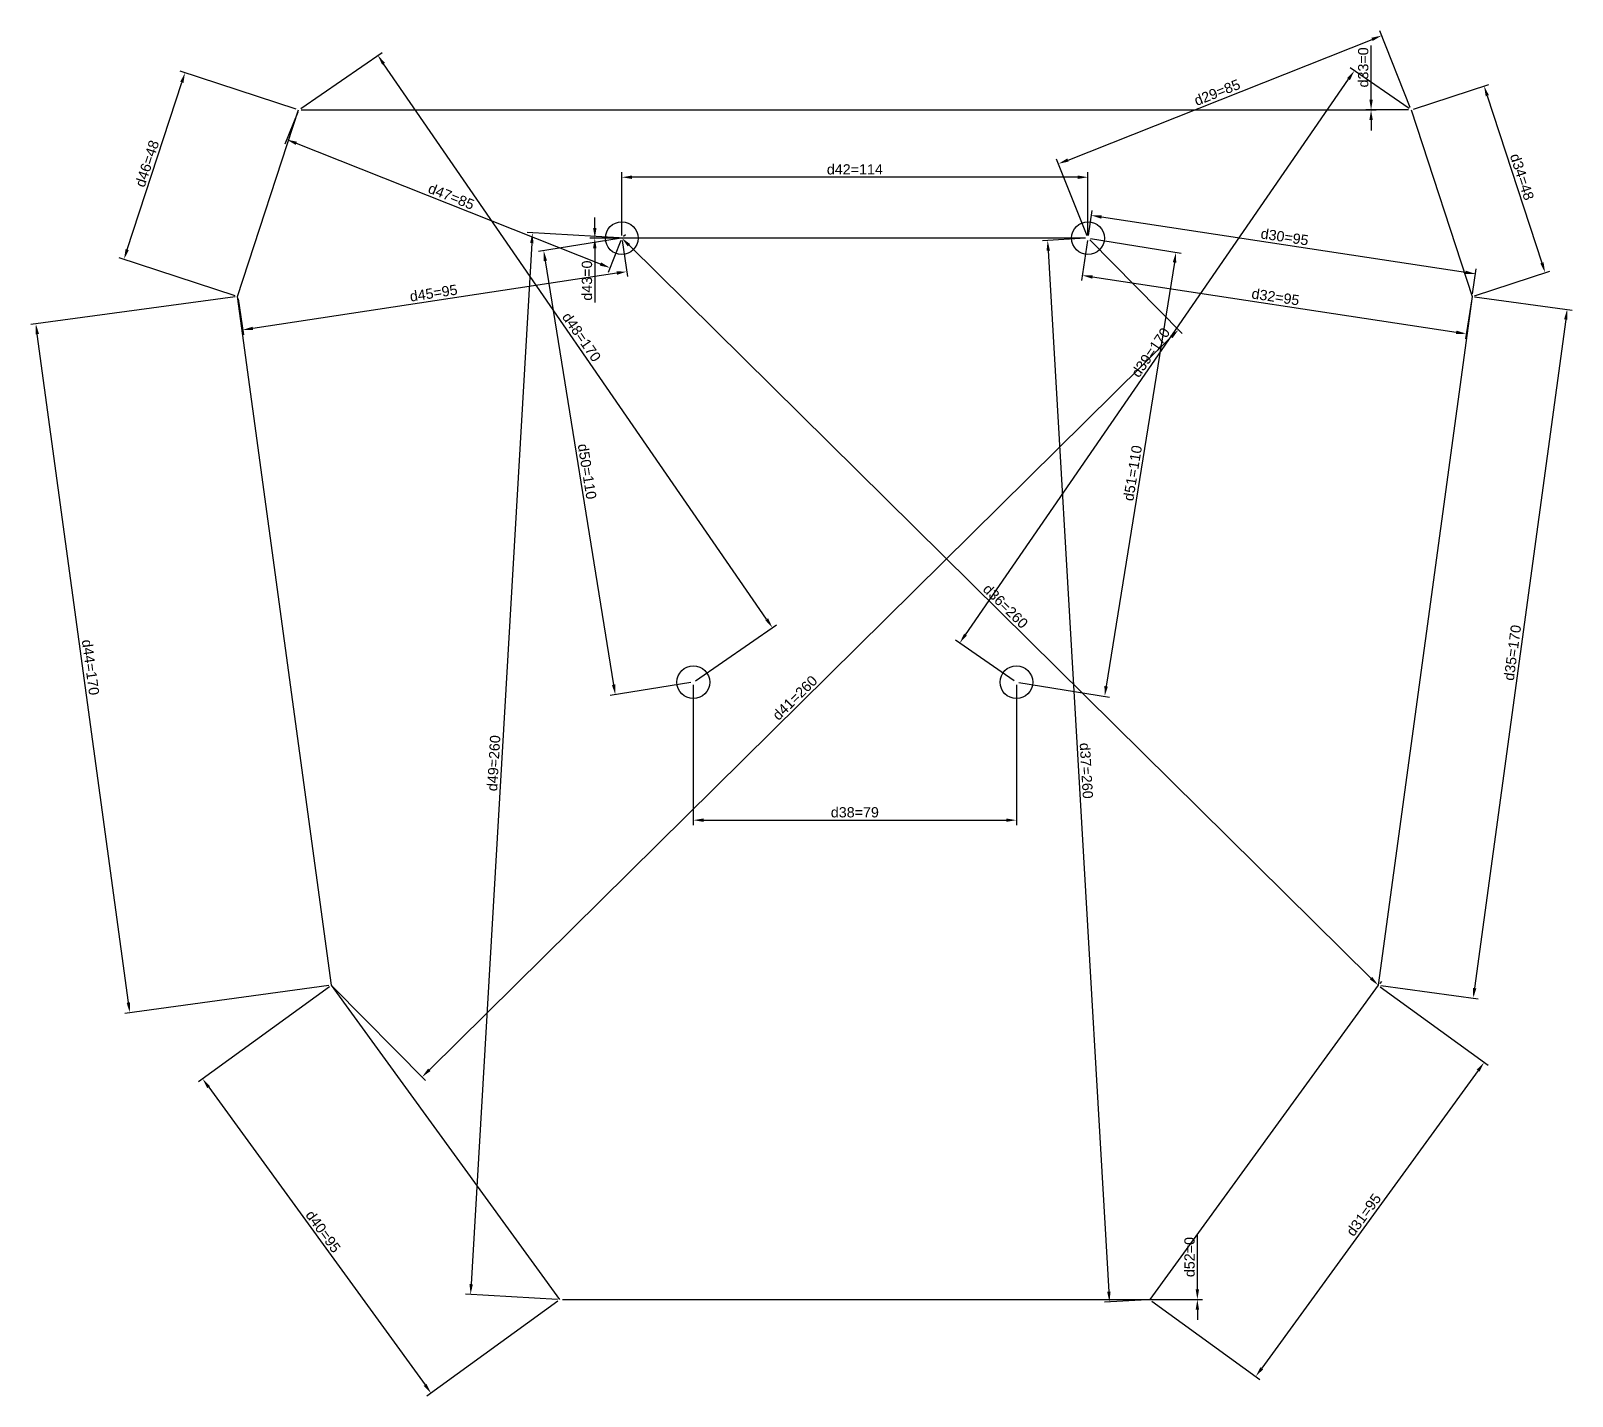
# Model space of a CAD drawing. Header units: millimetres. Extents: x 537 to 2166, y 622 to 2050.
# Drawn here: x 536.8 to 913.7, y 621.9 to 955.7 of the extents above; entities that cross this region are included whole.
import ezdxf

# ---------------------------------------------------------------- set-up
doc = ezdxf.new("R2010")
doc.units = ezdxf.units.MM
doc.layers.add('$AUDIT_BAD_LAYER1', color=7, linetype='Continuous')
doc.styles.get("Standard").update_dxf_attribs({"font": 'arial.ttf'})
doc.dimstyles.new('ISO-25', dxfattribs={"dimtxt": 2.5, "dimasz": 2.5, "dimexe": 1.25, "dimexo": 0.625, "dimtad": 1, "dimtxsty": 'Standard', "dimcen": 2.5, "dimadec": 0, "dimazin": 0, "dimtfac": 1, "dimtmove": 0, "dimatfit": 3, "dimfxl": 1, "dimarcsym": 0})

msp = doc.modelspace()

# ---------------------------------------------------------------- blocks, each defined once
blk = doc.blocks.new('*D18')
at = {"layer": '$AUDIT_BAD_LAYER1', "color": 0, "lineweight": -2, "transparency": 16777216}
for p, q in [((790.43, 924.15), (864.78, 953.66)), ((874.09, 936.99), (866.65, 955.75)), ((795.08, 905.64), (787.64, 924.39))]:
    blk.add_line(p, q, dxfattribs=at)
at = {"layer": '$AUDIT_BAD_LAYER1', "color": 0, "transparency": 16777216}
for points in [[(864.63, 954.05), (864.94, 953.27), (867.11, 954.58)], [(790.27, 924.54), (790.58, 923.77), (788.1, 923.23)]]:
    blk.add_solid(points, dxfattribs=at)
at = {"layer": 'Defpoints', "color": 0, "transparency": 16777216}
for p in [(867.11, 954.58), (874.32, 936.41), (795.31, 905.06)]:
    blk.add_point(p, dxfattribs=at)
at = {"layer": '$AUDIT_BAD_LAYER1', "color": 0, "transparency": 16777216, "insert": (826.9, 940.67), "char_height": 2.5, "attachment_point": 5, "rotation": 21.6451}
blk.add_mtext('d29=85', dxfattribs=at)
blk = doc.blocks.new('*D19')
at = {"layer": '$AUDIT_BAD_LAYER1', "color": 0, "lineweight": -2, "transparency": 16777216}
for p, q in [((795.41, 905.68), (796.34, 911.83)), ((798.63, 910.22), (887.61, 896.7)), ((889.33, 891.41), (890.26, 897.56))]:
    blk.add_line(p, q, dxfattribs=at)
at = {"layer": '$AUDIT_BAD_LAYER1', "color": 0, "transparency": 16777216}
for points in [[(798.69, 910.63), (798.56, 909.81), (796.15, 910.59)], [(887.67, 897.11), (887.54, 896.29), (890.08, 896.32)]]:
    blk.add_solid(points, dxfattribs=at)
at = {"layer": 'Defpoints', "color": 0, "transparency": 16777216}
for p in [(795.31, 905.06), (890.08, 896.32), (889.24, 890.79)]:
    blk.add_point(p, dxfattribs=at)
at = {"layer": '$AUDIT_BAD_LAYER1', "color": 0, "transparency": 16777216, "insert": (843.4, 905.34), "char_height": 2.5, "attachment_point": 5, "rotation": 351.3604}
blk.add_mtext('d30=95', dxfattribs=at)
blk = doc.blocks.new('*D20')
at = {"layer": '$AUDIT_BAD_LAYER1', "color": 0, "lineweight": -2, "transparency": 16777216}
for p, q in [((874.91, 936.61), (893.36, 942.64)), ((892.95, 939.87), (906.31, 899)), ((889.83, 890.98), (908.28, 897.01))]:
    blk.add_line(p, q, dxfattribs=at)
at = {"layer": '$AUDIT_BAD_LAYER1', "color": 0, "transparency": 16777216}
for points in [[(893.35, 940), (892.56, 939.74), (892.17, 942.25)], [(906.71, 899.13), (905.92, 898.87), (907.09, 896.62)]]:
    blk.add_solid(points, dxfattribs=at)
at = {"layer": 'Defpoints', "color": 0, "transparency": 16777216}
for p in [(874.32, 936.41), (907.09, 896.62), (889.24, 890.79)]:
    blk.add_point(p, dxfattribs=at)
at = {"layer": '$AUDIT_BAD_LAYER1', "color": 0, "transparency": 16777216, "insert": (901.44, 920.03), "char_height": 2.5, "attachment_point": 5, "rotation": 288.104}
blk.add_mtext('d34=48', dxfattribs=at)
blk = doc.blocks.new('*D21')
at = {"layer": '$AUDIT_BAD_LAYER1', "color": 0, "lineweight": -2, "transparency": 16777216}
for p, q in [((889.86, 890.7), (913.71, 887.45)), ((912.13, 885.15), (889.86, 721.66)), ((866.91, 722.26), (890.76, 719.01))]:
    blk.add_line(p, q, dxfattribs=at)
at = {"layer": '$AUDIT_BAD_LAYER1', "color": 0, "transparency": 16777216}
for points in [[(911.72, 885.2), (912.54, 885.09), (912.47, 887.62)], [(889.44, 721.71), (890.27, 721.6), (889.52, 719.18)]]:
    blk.add_solid(points, dxfattribs=at)
at = {"layer": 'Defpoints', "color": 0, "transparency": 16777216}
for p in [(889.24, 890.79), (866.29, 722.34), (889.52, 719.18)]:
    blk.add_point(p, dxfattribs=at)
at = {"layer": '$AUDIT_BAD_LAYER1', "color": 0, "transparency": 16777216, "insert": (899.11, 803.66), "char_height": 2.5, "attachment_point": 5, "rotation": 82.242}
blk.add_mtext('d35=170', dxfattribs=at)
blk = doc.blocks.new('*D22')
at = {"layer": '$AUDIT_BAD_LAYER1', "color": 0, "lineweight": -2, "transparency": 16777216}
for p, q in [((866.79, 721.98), (893.2, 702.78)), ((890.72, 701.49), (837.8, 628.69)), ((810.94, 645.13), (837.35, 625.94))]:
    blk.add_line(p, q, dxfattribs=at)
at = {"layer": '$AUDIT_BAD_LAYER1', "color": 0, "transparency": 16777216}
for points in [[(890.38, 701.74), (891.06, 701.25), (892.19, 703.52)], [(837.47, 628.94), (838.14, 628.45), (836.33, 626.67)]]:
    blk.add_solid(points, dxfattribs=at)
at = {"layer": 'Defpoints', "color": 0, "transparency": 16777216}
for p in [(866.29, 722.34), (810.43, 645.5), (836.33, 626.67)]:
    blk.add_point(p, dxfattribs=at)
at = {"layer": '$AUDIT_BAD_LAYER1', "color": 0, "transparency": 16777216, "insert": (862.72, 666.21), "char_height": 2.5, "attachment_point": 5, "rotation": 53.9883}
blk.add_mtext('d31=95', dxfattribs=at)
blk = doc.blocks.new('*D23')
at = {"layer": '$AUDIT_BAD_LAYER1', "color": 0, "lineweight": -2, "transparency": 16777216}
for p, q in [((795.22, 904.44), (793.74, 894.69)), ((796.4, 895.55), (885.38, 882.03)), ((889.14, 890.17), (887.66, 880.42))]:
    blk.add_line(p, q, dxfattribs=at)
at = {"layer": '$AUDIT_BAD_LAYER1', "color": 0, "transparency": 16777216}
for points in [[(796.46, 895.97), (796.34, 895.14), (793.93, 895.93)], [(885.44, 882.45), (885.31, 881.62), (887.85, 881.66)]]:
    blk.add_solid(points, dxfattribs=at)
at = {"layer": 'Defpoints', "color": 0, "transparency": 16777216}
for p in [(795.31, 905.06), (889.24, 890.79), (887.85, 881.66)]:
    blk.add_point(p, dxfattribs=at)
at = {"layer": '$AUDIT_BAD_LAYER1', "color": 0, "transparency": 16777216, "insert": (841.17, 890.67), "char_height": 2.5, "attachment_point": 5, "rotation": 351.3604}
blk.add_mtext('d32=95', dxfattribs=at)
blk = doc.blocks.new('*D24')
at = {"layer": '$AUDIT_BAD_LAYER1', "color": 0, "lineweight": -2, "transparency": 16777216}
for p, q in [((681.75, 905.5), (682.19, 905.95)), ((683.09, 903.3), (864.51, 724.1)), ((866.73, 722.79), (867.17, 723.23))]:
    blk.add_line(p, q, dxfattribs=at)
at = {"layer": '$AUDIT_BAD_LAYER1', "color": 0, "transparency": 16777216}
for points in [[(683.39, 903.6), (682.8, 903.01), (681.31, 905.06)], [(864.8, 724.4), (864.22, 723.8), (866.29, 722.34)]]:
    blk.add_solid(points, dxfattribs=at)
at = {"layer": 'Defpoints', "color": 0, "transparency": 16777216}
for p in [(681.31, 905.06), (866.29, 722.34), (866.29, 722.34)]:
    blk.add_point(p, dxfattribs=at)
at = {"layer": '$AUDIT_BAD_LAYER1', "color": 0, "transparency": 16777216, "insert": (775.14, 815.05), "char_height": 2.5, "attachment_point": 5, "rotation": 315.352}
blk.add_mtext('d36=260', dxfattribs=at)
blk = doc.blocks.new('*D25')
at = {"layer": '$AUDIT_BAD_LAYER1', "color": 0, "lineweight": -2, "transparency": 16777216}
for p, q in [((794.69, 905.02), (784.2, 904.41)), ((785.59, 901.99), (800.42, 647.42)), ((809.81, 645.46), (799.32, 644.85))]:
    blk.add_line(p, q, dxfattribs=at)
at = {"layer": '$AUDIT_BAD_LAYER1', "color": 0, "transparency": 16777216}
for points in [[(786.01, 902.01), (785.18, 901.96), (785.45, 904.48)], [(800.84, 647.44), (800, 647.4), (800.57, 644.92)]]:
    blk.add_solid(points, dxfattribs=at)
at = {"layer": 'Defpoints', "color": 0, "transparency": 16777216}
for p in [(795.31, 905.06), (800.57, 644.92), (810.43, 645.5)]:
    blk.add_point(p, dxfattribs=at)
at = {"layer": '$AUDIT_BAD_LAYER1', "color": 0, "transparency": 16777216, "insert": (794.91, 774.81), "char_height": 2.5, "attachment_point": 5, "rotation": 273.3335}
blk.add_mtext('d37=260', dxfattribs=at)
blk = doc.blocks.new('*D26')
at = {"layer": '$AUDIT_BAD_LAYER1', "color": 0, "lineweight": -2, "transparency": 16777216}
for p, q in [((873.81, 936.77), (859.42, 946.69)), ((765.36, 808.08), (859.03, 943.92)), ((777.3, 796.81), (762.91, 806.74))]:
    blk.add_line(p, q, dxfattribs=at)
at = {"layer": '$AUDIT_BAD_LAYER1', "color": 0, "transparency": 16777216}
for points in [[(858.68, 944.16), (859.37, 943.68), (860.45, 945.98)], [(765.02, 808.32), (765.7, 807.85), (763.94, 806.03)]]:
    blk.add_solid(points, dxfattribs=at)
at = {"layer": 'Defpoints', "color": 0, "transparency": 16777216}
for p in [(860.45, 945.98), (874.32, 936.41), (777.81, 796.46)]:
    blk.add_point(p, dxfattribs=at)
at = {"layer": '$AUDIT_BAD_LAYER1', "color": 0, "transparency": 16777216, "insert": (810.63, 877.08), "char_height": 2.5, "attachment_point": 5, "rotation": 55.4111}
blk.add_mtext('d39=170', dxfattribs=at)
blk = doc.blocks.new('*D27')
at = {"layer": '$AUDIT_BAD_LAYER1', "color": 0, "lineweight": -2, "transparency": 16777216}
for p, q in [((609.83, 721.98), (577.83, 698.71)), ((580.31, 697.42), (633.22, 624.62)), ((665.69, 645.13), (633.68, 621.87))]:
    blk.add_line(p, q, dxfattribs=at)
at = {"layer": '$AUDIT_BAD_LAYER1', "color": 0, "transparency": 16777216}
for points in [[(580.64, 697.67), (579.97, 697.18), (578.84, 699.45)], [(633.56, 624.87), (632.89, 624.38), (634.69, 622.6)]]:
    blk.add_solid(points, dxfattribs=at)
at = {"layer": 'Defpoints', "color": 0, "transparency": 16777216}
for p in [(610.34, 722.34), (666.2, 645.5), (634.69, 622.6)]:
    blk.add_point(p, dxfattribs=at)
at = {"layer": '$AUDIT_BAD_LAYER1', "color": 0, "transparency": 16777216, "insert": (608.3, 662.14), "char_height": 2.5, "attachment_point": 5, "rotation": 306.0117}
blk.add_mtext('d40=95', dxfattribs=at)
blk = doc.blocks.new('*D28')
at = {"layer": '$AUDIT_BAD_LAYER1', "color": 0, "lineweight": -2, "transparency": 16777216}
for p, q in [((681.31, 905.68), (681.31, 921.19)), ((792.81, 919.94), (683.81, 919.94)), ((795.31, 905.68), (795.31, 921.19))]:
    blk.add_line(p, q, dxfattribs=at)
at = {"layer": '$AUDIT_BAD_LAYER1', "color": 0, "transparency": 16777216}
for points in [[(683.81, 920.36), (683.81, 919.53), (681.31, 919.94)], [(792.81, 920.36), (792.81, 919.53), (795.31, 919.94)]]:
    blk.add_solid(points, dxfattribs=at)
at = {"layer": 'Defpoints', "color": 0, "transparency": 16777216}
for p in [(681.31, 919.94), (681.31, 905.06), (795.31, 905.06)]:
    blk.add_point(p, dxfattribs=at)
at = {"layer": '$AUDIT_BAD_LAYER1', "color": 0, "transparency": 16777216, "insert": (738.31, 921.85), "char_height": 2.5, "attachment_point": 5}
blk.add_mtext('d42=114', dxfattribs=at)
blk = doc.blocks.new('*D29')
at = {"layer": '$AUDIT_BAD_LAYER1', "color": 0, "lineweight": -2, "transparency": 16777216}
for p, q in [((674.72, 907.56), (674.72, 910.06)), ((794.69, 905.06), (673.47, 905.06)), ((680.69, 905.06), (673.47, 905.06)), ((674.72, 902.56), (674.72, 889.29))]:
    blk.add_line(p, q, dxfattribs=at)
at = {"layer": '$AUDIT_BAD_LAYER1', "color": 0, "transparency": 16777216}
for points in [[(674.3, 907.56), (675.14, 907.56), (674.72, 905.06)], [(674.3, 902.56), (675.14, 902.56), (674.72, 905.06)]]:
    blk.add_solid(points, dxfattribs=at)
at = {"layer": 'Defpoints', "color": 0, "transparency": 16777216}
for p in [(674.72, 905.06), (681.31, 905.06), (795.31, 905.06)]:
    blk.add_point(p, dxfattribs=at)
at = {"layer": '$AUDIT_BAD_LAYER1', "color": 0, "transparency": 16777216, "insert": (672.82, 894.67), "char_height": 2.5, "attachment_point": 5, "rotation": 90}
blk.add_mtext('d43=0', dxfattribs=at)
blk = doc.blocks.new('*D30')
at = {"layer": '$AUDIT_BAD_LAYER1', "color": 0, "lineweight": -2, "transparency": 16777216}
for p, q in [((586.77, 890.7), (536.82, 883.9)), ((560.67, 718.1), (538.4, 881.59)), ((609.72, 722.26), (559.77, 715.45))]:
    blk.add_line(p, q, dxfattribs=at)
at = {"layer": '$AUDIT_BAD_LAYER1', "color": 0, "transparency": 16777216}
for points in [[(538.81, 881.65), (537.98, 881.53), (538.06, 884.07)], [(561.08, 718.16), (560.26, 718.04), (561.01, 715.62)]]:
    blk.add_solid(points, dxfattribs=at)
at = {"layer": 'Defpoints', "color": 0, "transparency": 16777216}
for p in [(587.39, 890.79), (538.06, 884.07), (610.34, 722.34)]:
    blk.add_point(p, dxfattribs=at)
at = {"layer": '$AUDIT_BAD_LAYER1', "color": 0, "transparency": 16777216, "insert": (551.42, 800.1), "char_height": 2.5, "attachment_point": 5, "rotation": 277.758}
blk.add_mtext('d44=170', dxfattribs=at)
blk = doc.blocks.new('*D31')
at = {"layer": '$AUDIT_BAD_LAYER1', "color": 0, "lineweight": -2, "transparency": 16777216}
for p, q in [((560.38, 902.25), (573.74, 943.12)), ((601.71, 936.61), (573.33, 945.88)), ((586.8, 890.98), (558.42, 900.26))]:
    blk.add_line(p, q, dxfattribs=at)
at = {"layer": '$AUDIT_BAD_LAYER1', "color": 0, "transparency": 16777216}
for points in [[(573.35, 943.25), (574.14, 942.99), (574.52, 945.5)], [(559.99, 902.38), (560.78, 902.12), (559.61, 899.87)]]:
    blk.add_solid(points, dxfattribs=at)
at = {"layer": 'Defpoints', "color": 0, "transparency": 16777216}
for p in [(574.52, 945.5), (602.31, 936.41), (587.39, 890.79)]:
    blk.add_point(p, dxfattribs=at)
at = {"layer": '$AUDIT_BAD_LAYER1', "color": 0, "transparency": 16777216, "insert": (565.26, 923.27), "char_height": 2.5, "attachment_point": 5, "rotation": 71.896}
blk.add_mtext('d46=48', dxfattribs=at)
blk = doc.blocks.new('*D32')
at = {"layer": '$AUDIT_BAD_LAYER1', "color": 0, "lineweight": -2, "transparency": 16777216}
for p, q in [((602.08, 935.83), (598.97, 927.99)), ((676.11, 898.72), (601.75, 928.23)), ((681.08, 904.48), (677.97, 896.64))]:
    blk.add_line(p, q, dxfattribs=at)
at = {"layer": '$AUDIT_BAD_LAYER1', "color": 0, "transparency": 16777216}
for points in [[(601.9, 928.62), (601.6, 927.84), (599.43, 929.15)], [(676.26, 899.11), (675.96, 898.33), (678.43, 897.8)]]:
    blk.add_solid(points, dxfattribs=at)
at = {"layer": 'Defpoints', "color": 0, "transparency": 16777216}
for p in [(602.31, 936.41), (599.43, 929.15), (681.31, 905.06)]:
    blk.add_point(p, dxfattribs=at)
at = {"layer": '$AUDIT_BAD_LAYER1', "color": 0, "transparency": 16777216, "insert": (639.63, 915.24), "char_height": 2.5, "attachment_point": 5, "rotation": 338.3549}
blk.add_mtext('d47=85', dxfattribs=at)
blk = doc.blocks.new('*D33')
at = {"layer": '$AUDIT_BAD_LAYER1', "color": 0, "lineweight": -2, "transparency": 16777216}
for p, q in [((602.82, 936.77), (622.69, 950.46)), ((716.74, 811.86), (623.08, 947.7)), ((699.33, 796.81), (719.19, 810.51))]:
    blk.add_line(p, q, dxfattribs=at)
at = {"layer": '$AUDIT_BAD_LAYER1', "color": 0, "transparency": 16777216}
for points in [[(623.42, 947.93), (622.73, 947.46), (621.66, 949.75)], [(717.09, 812.1), (716.4, 811.62), (718.16, 809.8)]]:
    blk.add_solid(points, dxfattribs=at)
at = {"layer": 'Defpoints', "color": 0, "transparency": 16777216}
for p in [(621.66, 949.75), (602.31, 936.41), (698.81, 796.46)]:
    blk.add_point(p, dxfattribs=at)
at = {"layer": '$AUDIT_BAD_LAYER1', "color": 0, "transparency": 16777216, "insert": (671.48, 880.86), "char_height": 2.5, "attachment_point": 5, "rotation": 304.5889}
blk.add_mtext('d48=170', dxfattribs=at)
blk = doc.blocks.new('*D34')
at = {"layer": '$AUDIT_BAD_LAYER1', "color": 0, "lineweight": -2, "transparency": 16777216}
for p, q in [((681.41, 904.44), (682.75, 895.64)), ((680.09, 896.5), (591.11, 882.98)), ((587.49, 890.17), (588.82, 881.37))]:
    blk.add_line(p, q, dxfattribs=at)
at = {"layer": '$AUDIT_BAD_LAYER1', "color": 0, "transparency": 16777216}
for points in [[(680.02, 896.91), (680.15, 896.09), (682.56, 896.87)], [(591.04, 883.39), (591.17, 882.57), (588.64, 882.6)]]:
    blk.add_solid(points, dxfattribs=at)
at = {"layer": 'Defpoints', "color": 0, "transparency": 16777216}
for p in [(681.31, 905.06), (587.39, 890.79), (588.64, 882.6)]:
    blk.add_point(p, dxfattribs=at)
at = {"layer": '$AUDIT_BAD_LAYER1', "color": 0, "transparency": 16777216, "insert": (635.31, 891.62), "char_height": 2.5, "attachment_point": 5, "rotation": 8.6396}
blk.add_mtext('d45=95', dxfattribs=at)
blk = doc.blocks.new('*D35')
at = {"layer": '$AUDIT_BAD_LAYER1', "color": 0, "lineweight": -2, "transparency": 16777216}
for p, q in [((795.75, 904.61), (818.34, 881.75)), ((815.68, 880.88), (634.27, 701.68)), ((610.78, 721.9), (633.36, 699.03))]:
    blk.add_line(p, q, dxfattribs=at)
at = {"layer": '$AUDIT_BAD_LAYER1', "color": 0, "transparency": 16777216}
for points in [[(815.39, 881.18), (815.97, 880.58), (817.46, 882.64)], [(633.97, 701.98), (634.56, 701.38), (632.49, 699.92)]]:
    blk.add_solid(points, dxfattribs=at)
at = {"layer": 'Defpoints', "color": 0, "transparency": 16777216}
for p in [(795.31, 905.06), (610.34, 722.34), (632.49, 699.92)]:
    blk.add_point(p, dxfattribs=at)
at = {"layer": '$AUDIT_BAD_LAYER1', "color": 0, "transparency": 16777216, "insert": (723.64, 792.63), "char_height": 2.5, "attachment_point": 5, "rotation": 44.648}
blk.add_mtext('d41=260', dxfattribs=at)
blk = doc.blocks.new('*D36')
at = {"layer": '$AUDIT_BAD_LAYER1', "color": 0, "lineweight": -2, "transparency": 16777216}
for p, q in [((680.69, 905.09), (658.22, 906.4)), ((659.33, 903.83), (644.5, 649.27)), ((665.57, 645.53), (643.1, 646.84))]:
    blk.add_line(p, q, dxfattribs=at)
at = {"layer": '$AUDIT_BAD_LAYER1', "color": 0, "transparency": 16777216}
for points in [[(658.91, 903.86), (659.74, 903.81), (659.47, 906.33)], [(644.08, 649.29), (644.91, 649.24), (644.35, 646.77)]]:
    blk.add_solid(points, dxfattribs=at)
at = {"layer": 'Defpoints', "color": 0, "transparency": 16777216}
for p in [(681.31, 905.06), (644.35, 646.77), (666.2, 645.5)]:
    blk.add_point(p, dxfattribs=at)
at = {"layer": '$AUDIT_BAD_LAYER1', "color": 0, "transparency": 16777216, "insert": (650.01, 776.66), "char_height": 2.5, "attachment_point": 5, "rotation": 86.6665}
blk.add_mtext('d49=260', dxfattribs=at)
blk = doc.blocks.new('*D37')
at = {"layer": '$AUDIT_BAD_LAYER1', "color": 0, "lineweight": -2, "transparency": 16777216}
for p, q in [((864.53, 938.91), (864.53, 952.18)), ((602.93, 936.41), (865.78, 936.41)), ((873.7, 936.41), (863.28, 936.41)), ((864.53, 933.91), (864.53, 931.41))]:
    blk.add_line(p, q, dxfattribs=at)
at = {"layer": '$AUDIT_BAD_LAYER1', "color": 0, "transparency": 16777216}
for points in [[(864.12, 938.91), (864.95, 938.91), (864.53, 936.41)], [(864.12, 933.91), (864.95, 933.91), (864.53, 936.41)]]:
    blk.add_solid(points, dxfattribs=at)
at = {"layer": 'Defpoints', "color": 0, "transparency": 16777216}
for p in [(602.31, 936.41), (864.53, 936.41), (874.32, 936.41)]:
    blk.add_point(p, dxfattribs=at)
at = {"layer": '$AUDIT_BAD_LAYER1', "color": 0, "transparency": 16777216, "insert": (862.63, 946.8), "char_height": 2.5, "attachment_point": 5, "rotation": 90}
blk.add_mtext('d33=0', dxfattribs=at)
blk = doc.blocks.new('*D38')
at = {"layer": '$AUDIT_BAD_LAYER1', "color": 0, "lineweight": -2, "transparency": 16777216}
for p, q in [((698.81, 795.83), (698.81, 761.47)), ((777.81, 795.83), (777.81, 761.47)), ((701.31, 762.72), (775.31, 762.72))]:
    blk.add_line(p, q, dxfattribs=at)
at = {"layer": '$AUDIT_BAD_LAYER1', "color": 0, "transparency": 16777216}
for points in [[(701.31, 763.14), (701.31, 762.31), (698.81, 762.72)], [(775.31, 763.14), (775.31, 762.31), (777.81, 762.72)]]:
    blk.add_solid(points, dxfattribs=at)
at = {"layer": 'Defpoints', "color": 0, "transparency": 16777216}
for p in [(698.81, 796.46), (777.81, 796.46), (777.81, 762.72)]:
    blk.add_point(p, dxfattribs=at)
at = {"layer": '$AUDIT_BAD_LAYER1', "color": 0, "transparency": 16777216, "insert": (738.31, 764.63), "char_height": 2.5, "attachment_point": 5}
blk.add_mtext('d38=79', dxfattribs=at)
blk = doc.blocks.new('*D39')
at = {"layer": '$AUDIT_BAD_LAYER1', "color": 0, "lineweight": -2, "transparency": 16777216}
for p, q in [((680.7, 904.96), (660.99, 901.78)), ((662.62, 899.51), (679.33, 795.85)), ((698.2, 796.36), (678.49, 793.18))]:
    blk.add_line(p, q, dxfattribs=at)
at = {"layer": '$AUDIT_BAD_LAYER1', "color": 0, "transparency": 16777216}
for points in [[(663.04, 899.58), (662.21, 899.45), (662.23, 901.98)], [(679.74, 795.92), (678.92, 795.79), (679.73, 793.38)]]:
    blk.add_solid(points, dxfattribs=at)
at = {"layer": 'Defpoints', "color": 0, "transparency": 16777216}
for p in [(681.31, 905.06), (698.81, 796.46), (679.73, 793.38)]:
    blk.add_point(p, dxfattribs=at)
at = {"layer": '$AUDIT_BAD_LAYER1', "color": 0, "transparency": 16777216, "insert": (672.85, 847.99), "char_height": 2.5, "attachment_point": 5, "rotation": 279.1541}
blk.add_mtext('d50=110', dxfattribs=at)
blk = doc.blocks.new('*D40')
at = {"layer": '$AUDIT_BAD_LAYER1', "color": 0, "lineweight": -2, "transparency": 16777216}
for p, q in [((795.93, 904.96), (818.1, 901.39)), ((816.47, 899.12), (799.76, 795.45)), ((778.43, 796.36), (800.6, 792.79))]:
    blk.add_line(p, q, dxfattribs=at)
at = {"layer": '$AUDIT_BAD_LAYER1', "color": 0, "transparency": 16777216}
for points in [[(816.06, 899.18), (816.88, 899.05), (816.86, 901.59)], [(799.35, 795.52), (800.17, 795.39), (799.36, 792.99)]]:
    blk.add_solid(points, dxfattribs=at)
at = {"layer": 'Defpoints', "color": 0, "transparency": 16777216}
for p in [(795.31, 905.06), (777.81, 796.46), (799.36, 792.99)]:
    blk.add_point(p, dxfattribs=at)
at = {"layer": '$AUDIT_BAD_LAYER1', "color": 0, "transparency": 16777216, "insert": (806.24, 847.59), "char_height": 2.5, "attachment_point": 5, "rotation": 80.8459}
blk.add_mtext('d51=110', dxfattribs=at)
blk = doc.blocks.new('*D41')
at = {"layer": '$AUDIT_BAD_LAYER1', "color": 0, "lineweight": -2, "transparency": 16777216}
for p, q in [((822.06, 648), (822.06, 661.27)), ((666.82, 645.5), (823.31, 645.5)), ((811.06, 645.5), (823.31, 645.5)), ((822.06, 643), (822.06, 640.5))]:
    blk.add_line(p, q, dxfattribs=at)
at = {"layer": '$AUDIT_BAD_LAYER1', "color": 0, "transparency": 16777216}
for points in [[(821.64, 648), (822.47, 648), (822.06, 645.5)], [(821.64, 643), (822.47, 643), (822.06, 645.5)]]:
    blk.add_solid(points, dxfattribs=at)
at = {"layer": 'Defpoints', "color": 0, "transparency": 16777216}
for p in [(666.2, 645.5), (810.43, 645.5), (822.06, 645.5)]:
    blk.add_point(p, dxfattribs=at)
at = {"layer": '$AUDIT_BAD_LAYER1', "color": 0, "transparency": 16777216, "insert": (820.16, 655.88), "char_height": 2.5, "attachment_point": 5, "rotation": 90}
blk.add_mtext('d52=0', dxfattribs=at)

# ---------------------------------------------------------------- dimensions: what is measured, and where the dimension line sits
at = {"layer": '$AUDIT_BAD_LAYER1'}
for p1, p2, distance, text, picture, middle in [((795.314, 905.058), (874.32, 936.411), 19.551, 'd29=85', '*D18', (826.904, 940.675)), ((698.814, 796.459), (602.307, 936.411), -23.505, 'd48=170', '*D33', (671.476, 880.858)), ((777.814, 796.459), (874.32, 936.411), 16.852, 'd39=170', '*D26', (810.628, 877.082)), ((587.392, 890.788), (602.307, 936.411), 29.233, 'd46=48', '*D31', (565.257, 923.274)), ((874.32, 936.411), (889.236, 890.788), 18.785, 'd34=48', '*D20', (901.441, 920.028)), ((681.314, 905.058), (602.307, 936.411), 7.811, 'd47=85', '*D32', (639.631, 915.242)), ((795.314, 905.058), (681.314, 905.058), -14.886, 'd42=114', '*D28', (738.314, 921.845)), ((795.314, 905.058), (889.236, 890.788), 5.598, 'd30=95', '*D19', (843.401, 905.338)), ((681.314, 905.058), (587.392, 890.788), 8.279, 'd45=95', '*D34', (635.311, 891.618)), ((795.314, 905.058), (610.34, 722.344), 31.514, 'd41=260', '*D35', (723.637, 792.634)), ((681.314, 905.058), (666.195, 645.498), -21.88, 'd49=260', '*D36', (650.013, 776.661)), ((681.314, 905.058), (698.814, 796.459), -19.333, 'd50=110', '*D39', (672.854, 847.986)), ((681.314, 905.058), (866.288, 722.344), 0, 'd36=260', '*D24', (775.137, 815.054)), ((795.314, 905.058), (777.814, 796.459), 21.829, 'd51=110', '*D40', (806.237, 847.589)), ((795.314, 905.058), (810.432, 645.498), -9.883, 'd37=260', '*D25', (794.906, 774.814)), ((795.314, 905.058), (889.236, 890.788), -9.234, 'd32=95', '*D23', (841.173, 890.675)), ((610.34, 722.344), (587.392, 890.788), 49.787, 'd44=170', '*D30', (551.418, 800.101)), ((889.236, 890.788), (866.288, 722.344), 23.446, 'd35=170', '*D21', (899.108, 803.657)), ((610.34, 722.344), (666.195, 645.498), -38.945, 'd40=95', '*D27', (608.303, 662.141)), ((866.288, 722.344), (810.432, 645.498), 32.022, 'd31=95', '*D22', (862.723, 666.212))]:
    dim = msp.add_aligned_dim(p1=p1, p2=p2, distance=distance, text=text, dimstyle='ISO-25', dxfattribs=at)
    dim.commit()
    dim.dimension.update_dxf_attribs({"geometry": picture, "text_midpoint": middle})
for base, p1, p2, text, picture, middle in [((864.535, 936.411), (602.307, 936.411), (874.32, 936.411), 'd33=0', '*D37', (862.632, 946.798)), ((674.719, 905.058), (795.314, 905.058), (681.314, 905.058), 'd43=0', '*D29', (672.817, 894.672)), ((822.057, 645.498), (666.195, 645.498), (810.432, 645.498), 'd52=0', '*D41', (820.156, 655.885))]:
    dim = msp.add_linear_dim(base=base, p1=p1, p2=p2, angle=90, text=text, dimstyle='ISO-25', dxfattribs=at)
    dim.commit()
    dim.dimension.update_dxf_attribs({"geometry": picture, "text_midpoint": middle})
dim = msp.add_linear_dim(base=(777.814, 762.723), p1=(698.814, 796.459), p2=(777.814, 796.459), text='d38=79', dimstyle='ISO-25', dxfattribs=at)
dim.commit()
dim.dimension.update_dxf_attribs({"geometry": '*D38', "text_midpoint": (738.314, 764.626)})

# ---------------------------------------------------------------- linework, layer by layer
at = {"layer": '$AUDIT_BAD_LAYER1'}
for p, q in [((587.392, 890.788), (602.307, 936.411)), ((874.32, 936.411), (889.236, 890.788)), ((610.34, 722.344), (587.392, 890.788)), ((889.236, 890.788), (866.288, 722.344)), ((666.195, 645.498), (610.34, 722.344)), ((866.288, 722.344), (810.432, 645.498))]:
    msp.add_line(p, q, dxfattribs=at)
for centre in [(681.314, 905.058), (795.314, 905.058), (698.814, 796.459), (777.814, 796.459)]:
    msp.add_circle(centre, 4, dxfattribs=at)

msp.set_redraw_order([(e.dxf.handle, doc.entitydb.next_handle()) for e in msp.query("TEXT MTEXT ATTDEF DIMENSION ARC_DIMENSION")])  # texts and dimensions are drawn at this point

doc.saveas('drawing.dxf')
